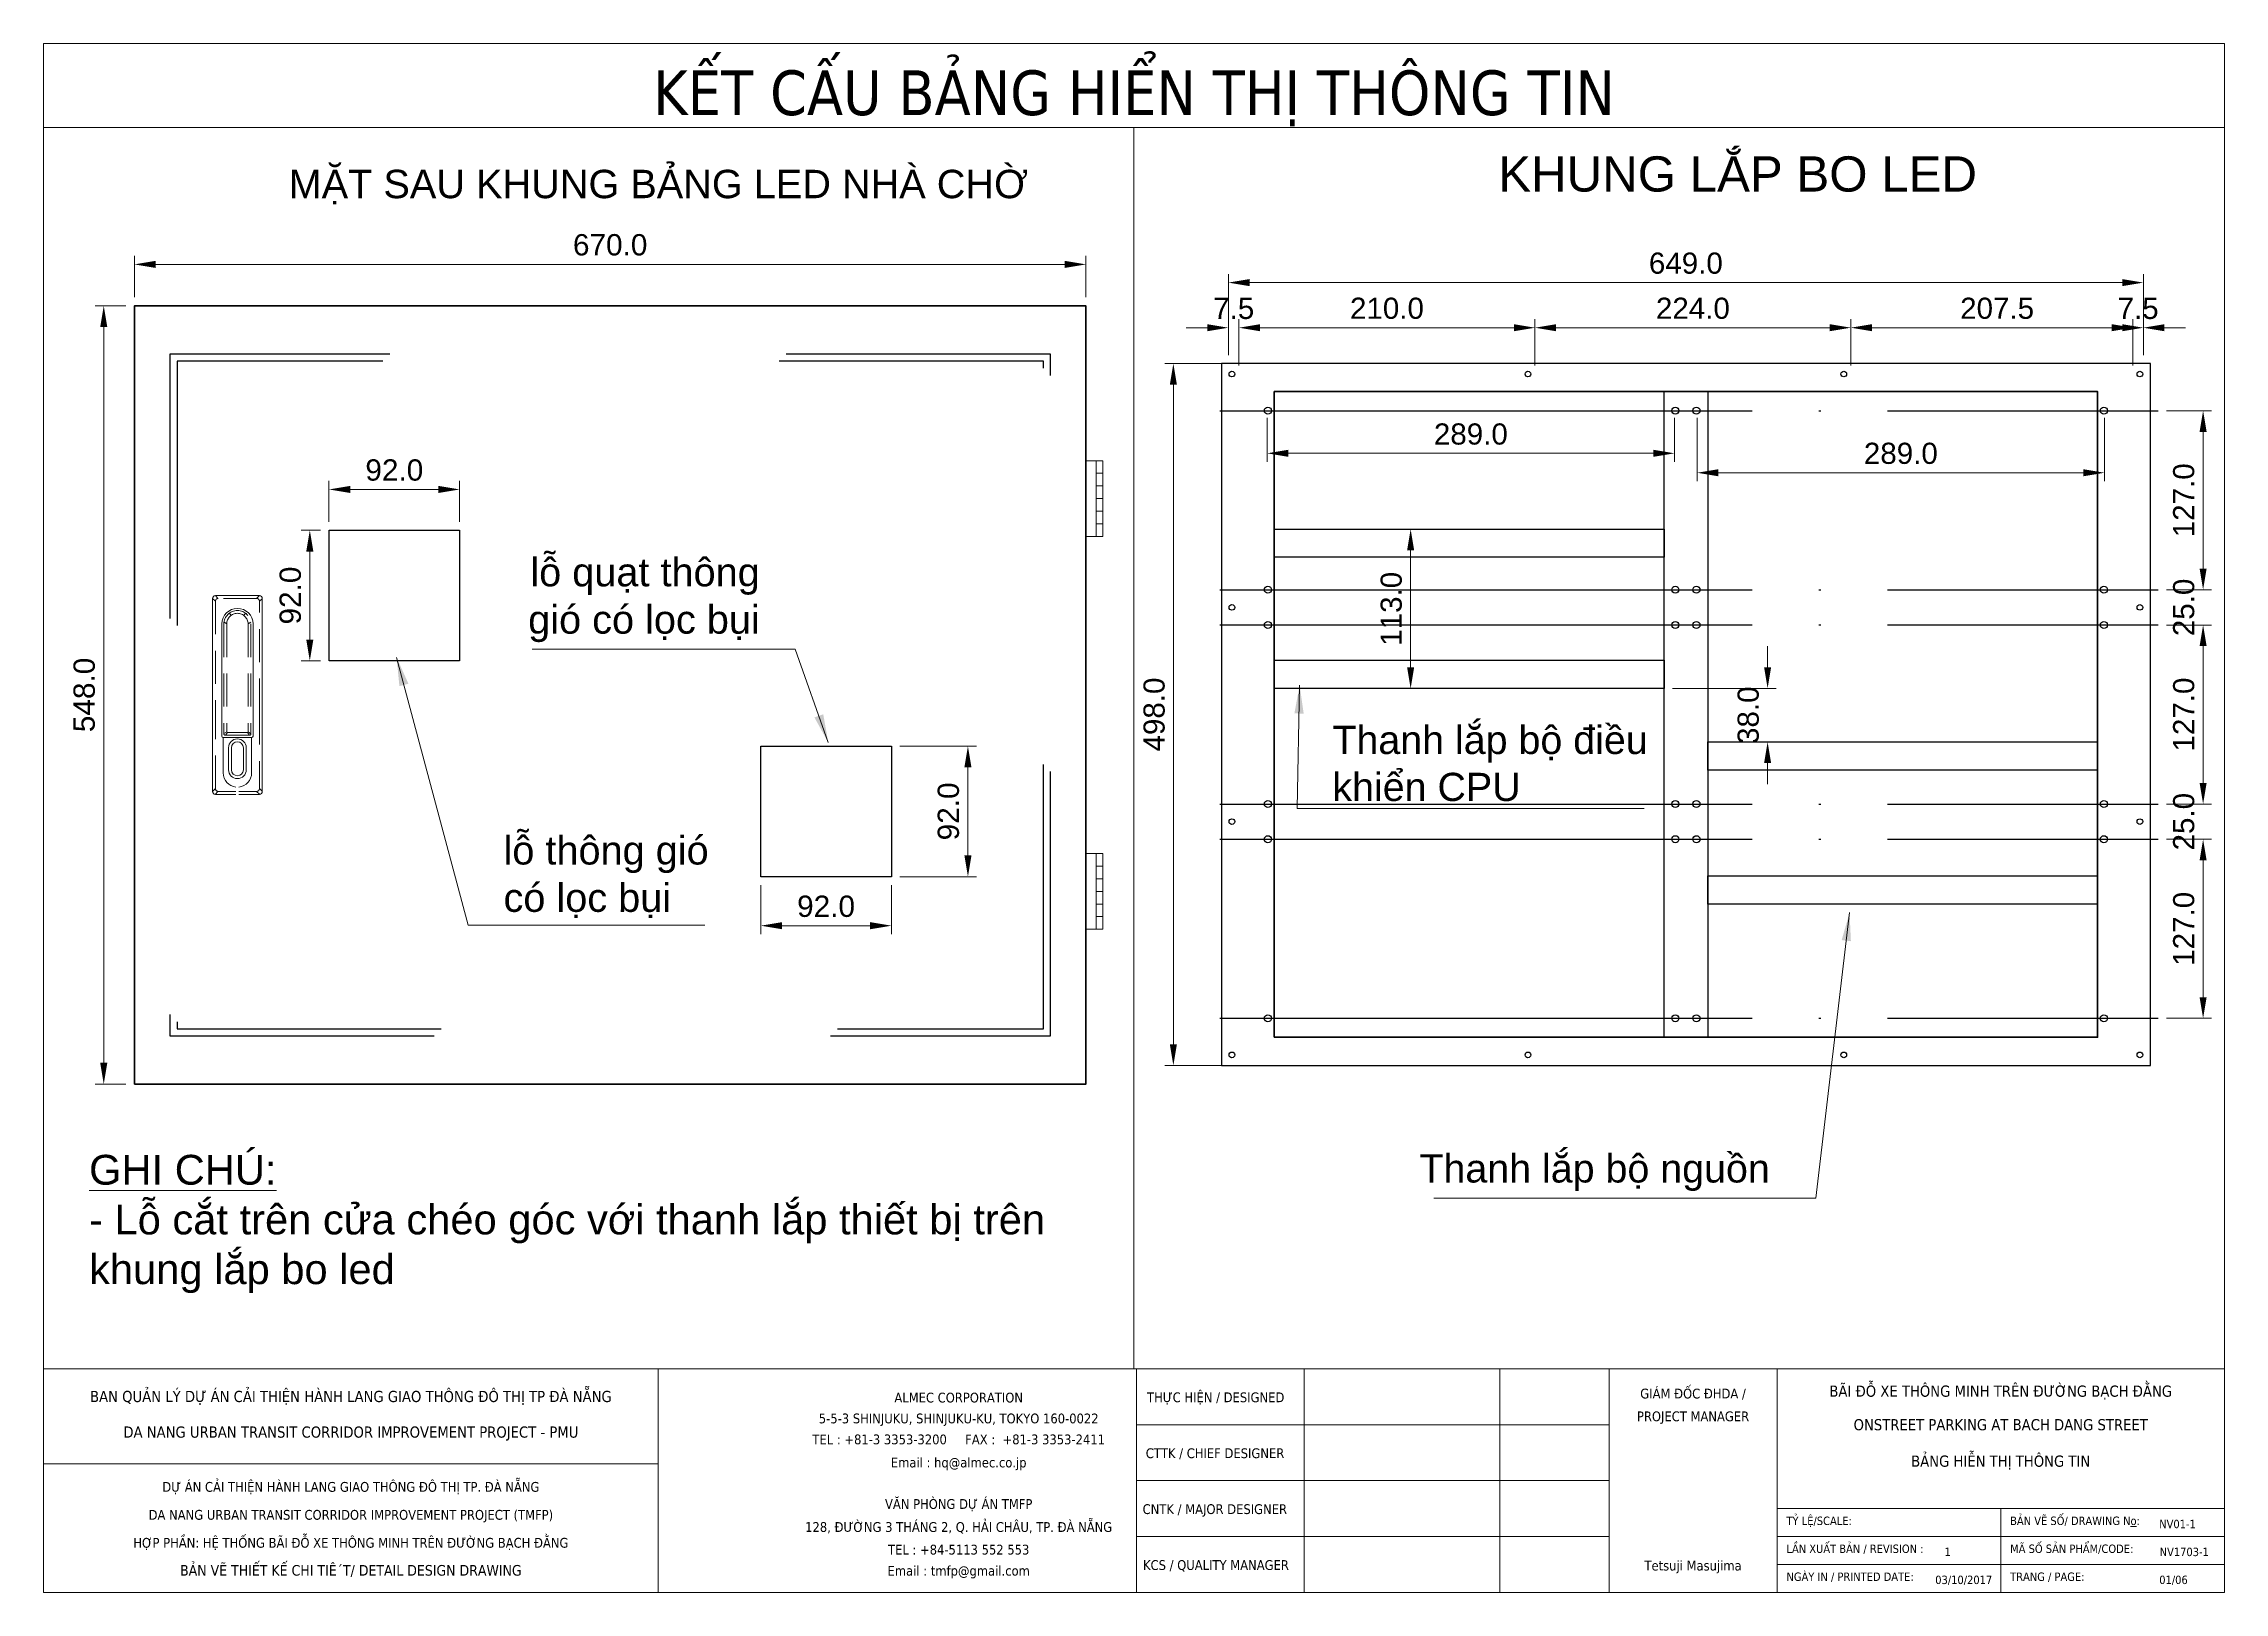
# Paper-space layout 'Cac chi tiet 1' of a CAD drawing. Header units: inches, sheet in millimetres. Extents: x 509 to 899, y 50 to 327.
# The model-space entities are those that its viewports show. They can reach past a viewport. Long polylines and large blocks are cut down to what shows.
import ezdxf
from ezdxf.enums import TextEntityAlignment as Align

# ---------------------------------------------------------------- set-up
doc = ezdxf.new("R2010")
doc.units = ezdxf.units.IN
doc.header["$MEASUREMENT"] = 0
doc.header["$PDMODE"] = 35
doc.header["$PDSIZE"] = -3
for name, pattern in [('ACAD_ISO03W100', [30, 12, -18]), ('ACAD_ISO04W100', [30, 24, -3, 0, -3]), ('DASHED', [0.75, 0.5, -0.25]), ('HIDDEN', [0.375, 0.25, -0.125])]:
    doc.linetypes.add(name, pattern=pattern)
for name, color, linetype in [('0 @ 1', 7, 'Continuous'), ('07', 7, 'Continuous'), ('C-Pro-Netdut', 5, 'HIDDEN'), ('cutout', 2, 'Continuous'), ('FRAME', 7, 'Continuous'), ('SON', 6, 'Continuous')]:
    doc.layers.add(name, color=color, linetype=linetype)
for name, color, linetype, lineweight in [('04', 5, 'Continuous', 5), ('khung ten', 7, 'Continuous', 15), ('khung ten @ 1', 7, 'Continuous', 15), ('Nep V', 1, 'Continuous', 35), ('tbi', 7, 'Continuous', 20)]:
    doc.layers.add(name, color=color, linetype=linetype, lineweight=lineweight)
doc.styles.add('Annotative', font='tahoma.ttf')
doc.styles.add('ARIAL', font='arial.ttf', dxfattribs={"height": 10})
doc.styles.add('Arial1', font='arial.ttf', dxfattribs={"height": 6})
doc.styles.add('Arial2', font='arial.ttf', dxfattribs={"height": 20})
doc.styles.add('Arial3', font='arial.ttf', dxfattribs={"height": 15})
doc.dimstyles.new('bom', dxfattribs={"dimtxt": 10, "dimasz": 8, "dimexe": 5, "dimexo": 5, "dimgap": 5, "dimtad": 1, "dimdec": 1, "dimzin": 0, "dimdsep": 46, "dimtxsty": 'ARIAL', "dimcen": 0.09, "dimclrd": 8, "dimclre": 9, "dimclrt": 5, "dimadec": 0, "dimazin": 0, "dimtfac": 1, "dimtdec": 1, "dimtix": 1, "dimtofl": 0, "dimtmove": 0, "dimatfit": 3, "dimfxl": 1, "dimtolj": 1, "dimtzin": 0, "dimlwd": 0, "dimlwe": 0, "dimarcsym": 0})
doc.dimstyles.new('Copy(5) of bom TL3-1', dxfattribs={"dimtxt": 15, "dimasz": 15, "dimexe": 6, "dimexo": 6, "dimgap": 6, "dimtad": 1, "dimdec": 1, "dimlfac": 0.333333, "dimzin": 0, "dimdsep": 46, "dimtxsty": 'Arial3', "dimcen": 0.09, "dimclrd": 8, "dimclre": 9, "dimclrt": 5, "dimadec": 0, "dimazin": 0, "dimtfac": 1, "dimtdec": 1, "dimtix": 1, "dimtofl": 0, "dimtmove": 0, "dimatfit": 3, "dimfxl": 1, "dimtolj": 1, "dimtzin": 0, "dimlwd": 0, "dimlwe": 0, "dimarcsym": 0})

psp = doc.layouts.new('Cac chi tiet 1')

msp = doc.modelspace()

# ---------------------------------------------------------------- texts
at = {"layer": 'Nep V', "linetype": 'Continuous', "attachment_point": 1, "style": 'Arial1'}
for s, insert, char_height, width in [('KHUNG LẮP BO LED', (53366.71, 789758.66), 25, 368.9359), ('MẶT SAU KHUNG BẢNG LED NHÀ CHỜ', (54074.68, 788742.51), 20, 601.8466)]:
    msp.add_mtext(s, dxfattribs=dict(at, insert=insert, char_height=char_height, width=width))
at = {"layer": 'tbi', "color": 5, "linetype": 'Continuous'}
for s, insert, char_height, attachment_point, style in [('Thanh lắp bộ điều\\Pkhiển CPU', (53249.08, 789301.07, 2), 20, 7, 'ARIAL'), ('Thanh lắp bộ nguồn', (53559.35, 789024.7, 2), 20, 9, 'ARIAL'), ('lỗ quạt thông \\Pgió có lọc bụi', (54406.43, 788409.82, 2), 20, 9, 'ARIAL'), ('lỗ thông gió\\Pcó lọc bụi', (54225.99, 788215.53, 2), 20, 7, 'ARIAL'), ('{\\LGHI CHÚ:} \\P- Lỗ cắt trên cửa chéo góc với thanh lắp thiết bị trên \\Pkhung lắp bo led', (53934.16, 787951.48), 21, 7, 'Arial2')]:
    msp.add_mtext(s, dxfattribs=dict(at, insert=insert, char_height=char_height, attachment_point=attachment_point, style=style))

# ---------------------------------------------------------------- blocks, each defined once
blk = doc.blocks.new('KHUNG A3')
blk.add_lwpolyline([(0, 0), (0, 277), (390, 277), (390, 0)], close=True)
at = {"layer": 'khung ten'}
for p, q in [((0, 40), (390, 40)), ((109.9, 40), (109.9, 0)), ((195.44, 40), (195.44, 0)), ((225.44, 40), (225.44, 0)), ((260.45, 40), (260.45, 0)), ((279.96, 40), (279.96, 0)), ((310, 40), (310, 0)), ((195.44, 30), (279.96, 30)), ((109.9, 23), (0, 23)), ((195.44, 20), (279.96, 20)), ((310, 15), (390, 15)), ((350, 15), (350, 0)), ((195.44, 10), (279.96, 10)), ((310, 10), (390, 10)), ((310, 5), (390, 5))]:
    blk.add_line(p, q, dxfattribs=at)
at = {"style": 'Annotative'}
for tag, height, p in [('TRUONGDOAN_ENG', 1.75, (294.98, 30.61)), ('QL_DU_AN', 2, (54.95, 27.67)), ('TEL_FAX', 1.75, (163.64, 26.48)), ('VAN_PHONGDA', 1.75, (163.64, 14.94))]:
    blk.add_attdef(tag, text='', height=height, dxfattribs=at).set_placement(p, align=Align.CENTER)
at = {"layer": 'khung ten', "attachment_point": 1, "style": 'Annotative'}
for s, insert, char_height, width in [('\\pi1.8962;THỰC HIỆN / DESIGNED', (195.44, 35.77), 1.75, 30), ('\\pi1.6681;CTTK / CHIEF DESIGNER', (195.44, 25.77), 1.75, 30), ('\\pi1.1064;CNTK / MAJOR DESIGNER ', (195.44, 15.77), 1.75, 30), ('{\\H0.75x;   TỶ LỆ/SCALE:  }', (310, 13.56), 2, 40), ('{\\H0.75x;   BẢN VẼ SỐ/ DRAWING N\\Lo\\l: }', (350, 13.56), 2, 40), ('{\\H0.75x;   LẦN XUẤT BẢN / REVISION : } ', (310, 8.56), 2, 40), ('{\\H0.75x;   MÃ SỐ SẢN PHẨM/CODE:} ', (350, 8.56), 2, 40), ('\\pi1.1745;KCS / QUALITY MANAGER ', (195.44, 5.77), 1.75, 30), ('{\\H0.75x;   NGÀY IN / PRINTED DATE:   }  ', (310, 3.56), 2, 40), ('{\\H0.75x;   TRANG / PAGE:   }  ', (350, 3.56), 2, 40)]:
    blk.add_mtext(s, dxfattribs=dict(at, insert=insert, char_height=char_height, width=width))
at = {"layer": 'khung ten', "style": 'Annotative'}
for tag, height, p in [('TIEUDE_VIET', 8, (195, 264.21)), ('TIEUDE_ENG', 8, (195, 250.46)), ('CHU_DAU_TU', 2, (54.95, 34.04)), ('CONGTY', 1.75, (163.64, 33.97)), ('TRUONG_DOAN', 1.75, (294.98, 34.68)), ('TEN_CTRINH', 2, (350, 35)), ('DIACHI1', 1.75, (163.64, 30.24)), ('NAME_CTR', 2, (350, 29)), ('EMAIL', 1.75, (163.64, 22.35)), ('TEN_BV', 2, (350, 22.47)), ('DU_AN', 1.75, (54.95, 18)), ('NAME_DWG', 2, (350, 17.56)), ('HOP_PHAN', 1.75, (54.95, 13)), ('DIA_CHIVP', 1.75, (163.64, 10.82)), ('PHAN', 1.75, (54.95, 8)), ('TELVP', 1.75, (163.64, 6.77)), ('BUOC', 1.9, (54.95, 3)), ('EMAILVP', 1.75, (163.64, 3)), ('TEN_TR_DOAN', 1.75, (294.98, 3.91))]:
    blk.add_attdef(tag, text='', height=height, dxfattribs=at).set_placement(p, align=Align.CENTER)
for tag, p, height in [('TH', (227.07, 33.41), 1.75), ('CTTK', (227.07, 23.95), 1.75), ('CNTK', (227.07, 13.94), 1.75), ('SCALE', (325.87, 11.5), 1.5), ('BV_SO', (378.34, 11.49), 1.5), ('LAN', (339.94, 6.5), 1.5), ('CODE', (378.42, 6.49), 1.5), ('KCS', (227.07, 3.94), 1.75), ('DATE', (338.29, 1.49), 1.5), ('PAGE', (378.35, 1.49), 1.5)]:
    blk.add_attdef(tag, p, '', height=height, dxfattribs=at)
blk = doc.blocks.new('*U581')
at = {"layer": 'khung ten'}
ref = blk.add_blockref('KHUNG A3', (509.27, 50.39), dxfattribs=at)
ref.add_attrib('TRUONGDOAN_ENG', 'PROJECT MANAGER', dxfattribs={"layer": '0 @ 1', "height": 1.75, "style": 'Annotative'}).set_placement((804.25, 81.01), align=Align.CENTER)
ref.add_attrib('VAN_PHONGDA', 'VĂN PHÒNG DỰ ÁN TMFP', dxfattribs={"layer": '0 @ 1', "height": 1.75, "style": 'Annotative'}).set_placement((672.92, 65.33), align=Align.CENTER)
ref.add_attrib('TEL_FAX', 'TEL : +81-3 3353-3200     FAX :  +81-3 3353-2411', dxfattribs={"layer": '0 @ 1', "height": 1.75, "style": 'Annotative'}).set_placement((672.92, 76.88), align=Align.CENTER)
ref.add_attrib('CHU_DAU_TU', 'BAN QUẢN LÝ DỰ ÁN CẢI THIỆN HÀNH LANG GIAO THÔNG ĐÔ THỊ TP ĐÀ NẴNG', dxfattribs={"height": 2, "style": 'Annotative'}).set_placement((564.22, 84.44), align=Align.CENTER)
ref.add_attrib('DU_AN', 'DỰ ÁN CẢI THIỆN HÀNH LANG GIAO THÔNG ĐÔ THỊ TP. ĐÀ NẴNG', dxfattribs={"height": 1.75, "style": 'Annotative'}).set_placement((564.22, 68.39), align=Align.CENTER)
ref.add_attrib('HOP_PHAN', 'DA NANG URBAN TRANSIT CORRIDOR IMPROVEMENT PROJECT (TMFP)', dxfattribs={"height": 1.75, "style": 'Annotative'}).set_placement((564.22, 63.39), align=Align.CENTER)
ref.add_attrib('PHAN', 'HỢP PHẦN: HỆ THỐNG BÃI ĐỖ XE THÔNG MINH TRÊN ĐƯỜNG BẠCH ĐẰNG', dxfattribs={"height": 1.75, "style": 'Annotative'}).set_placement((564.22, 58.39), align=Align.CENTER)
ref.add_attrib('BUOC', 'BẢN VẼ THIẾT KẾ CHI TIÊ´T/ DETAIL DESIGN DRAWING', dxfattribs={"height": 1.9, "style": 'Annotative'}).set_placement((564.22, 53.39), align=Align.CENTER)
ref.add_attrib('CONGTY', 'ALMEC CORPORATION', dxfattribs={"height": 1.75, "style": 'Annotative'}).set_placement((672.92, 84.36), align=Align.CENTER)
ref.add_attrib('DIACHI1', '5-5-3 SHINJUKU, SHINJUKU-KU, TOKYO 160-0022', dxfattribs={"height": 1.75, "style": 'Annotative'}).set_placement((672.92, 80.63), align=Align.CENTER)
ref.add_attrib('EMAIL', 'Email : hq@almec.co.jp', dxfattribs={"height": 1.75, "style": 'Annotative'}).set_placement((672.92, 72.75), align=Align.CENTER)
ref.add_attrib('EMAILVP', 'Email : tmfp@gmail.com', dxfattribs={"height": 1.75, "style": 'Annotative'}).set_placement((672.92, 53.39), align=Align.CENTER)
ref.add_attrib('TRUONG_DOAN', 'GIÁM ĐỐC ĐHDA /', dxfattribs={"height": 1.75, "style": 'Annotative'}).set_placement((804.25, 85.08), align=Align.CENTER)
ref.add_attrib('TEN_TR_DOAN', 'Tetsuji Masujima', dxfattribs={"height": 1.75, "style": 'Annotative'}).set_placement((804.25, 54.31), align=Align.CENTER)
ref.add_attrib('TEN_BV', 'BẢNG HIỄN THỊ THÔNG TIN', dxfattribs={"height": 2, "style": 'Annotative'}).set_placement((859.27, 72.87), align=Align.CENTER)
ref.add_attrib('TEN_CTRINH', 'BÃI ĐỖ XE THÔNG MINH TRÊN ĐƯỜNG BẠCH ĐẰNG', dxfattribs={"height": 2, "style": 'Annotative'}).set_placement((859.27, 85.39), align=Align.CENTER)
ref.add_attrib('NAME_CTR', 'ONSTREET PARKING AT BACH DANG STREET', dxfattribs={"height": 2, "style": 'Annotative'}).set_placement((859.27, 79.39), align=Align.CENTER)
ref.add_attrib('LAN', '1', (849.21, 56.89), dxfattribs={"height": 1.5, "style": 'Annotative'})
ref.add_attrib('DATE', '03/10/2017', (847.56, 51.89), dxfattribs={"height": 1.5, "style": 'Annotative'})
ref.add_attrib('BV_SO', 'NV01-1', (887.62, 61.88), dxfattribs={"height": 1.5, "style": 'Annotative'})
ref.add_attrib('CODE', 'NV1703-1', (887.7, 56.89), dxfattribs={"height": 1.5, "style": 'Annotative'})
ref.add_attrib('PAGE', '01/06', (887.62, 51.89), dxfattribs={"height": 1.5, "style": 'Annotative'})
ref.add_attrib('QL_DU_AN', 'DA NANG URBAN TRANSIT CORRIDOR IMPROVEMENT PROJECT - PMU', dxfattribs={"layer": '0', "height": 2, "style": 'Annotative'}).set_placement((564.22, 78.07), align=Align.CENTER)
ref.add_attrib('DIA_CHIVP', '128, ĐƯỜNG 3 THÁNG 2, Q. HẢI CHÂU, TP. ĐÀ NẴNG', dxfattribs={"layer": 'khung ten @ 1', "height": 1.75, "style": 'Annotative'}).set_placement((672.92, 61.21), align=Align.CENTER)
ref.add_attrib('TELVP', 'TEL : +84-5113 552 553', dxfattribs={"layer": 'khung ten @ 1', "height": 1.75, "style": 'Annotative'}).set_placement((672.92, 57.17), align=Align.CENTER)
ref.add_attrib('TIEUDE_VIET', 'KẾT CẤU BẢNG HIỂN THỊ THÔNG TIN', dxfattribs={"layer": 'khung ten @ 1', "height": 8, "style": 'Annotative'}).set_placement((704.27, 314.61), align=Align.CENTER)
blk = doc.blocks.new('*D387')
at = {"layer": 'Defpoints', "color": 0, "linetype": 'Continuous'}
for p in [(53824.3, 789669.1), (53175.3, 789611.7), (53824.3, 789611.7)]:
    blk.add_point(p, dxfattribs=at)
at = {"layer": 'Nep V', "color": 9, "linetype": 'Continuous', "lineweight": 0}
for p, q in [((53175.3, 789617.7), (53175.3, 789675.1)), ((53824.3, 789617.7), (53824.3, 789675.1))]:
    blk.add_line(p, q, dxfattribs=at)
at = {"layer": 'Nep V', "color": 8, "linetype": 'Continuous', "lineweight": 0}
blk.add_line((53190.3, 789669.1), (53809.3, 789669.1), dxfattribs=at)
at = {"layer": 'Nep V', "color": 8, "linetype": 'Continuous'}
for points in [[(53190.3, 789671.6), (53190.3, 789666.6), (53175.3, 789669.1)], [(53809.3, 789671.6), (53809.3, 789666.6), (53824.3, 789669.1)]]:
    blk.add_solid(points, dxfattribs=at)
at = {"layer": 'Nep V', "color": 5, "linetype": 'Continuous', "insert": (53499.8, 789682.8), "char_height": 15, "attachment_point": 5, "style": 'Arial3'}
blk.add_mtext('\\A1;649.0', dxfattribs=at)
blk = doc.blocks.new('*D388')
at = {"layer": 'Defpoints', "color": 0, "linetype": 'Continuous'}
for p in [(53187.8, 789611.7), (53136.3, 789113.7), (53187.8, 789113.7)]:
    blk.add_point(p, dxfattribs=at)
at = {"layer": 'Nep V', "color": 9, "linetype": 'Continuous', "lineweight": 0}
for p, q in [((53181.8, 789611.7), (53130.3, 789611.7)), ((53181.8, 789113.7), (53130.3, 789113.7))]:
    blk.add_line(p, q, dxfattribs=at)
at = {"layer": 'Nep V', "color": 8, "linetype": 'Continuous', "lineweight": 0}
blk.add_line((53136.3, 789596.7), (53136.3, 789128.7), dxfattribs=at)
at = {"layer": 'Nep V', "color": 8, "linetype": 'Continuous'}
for points in [[(53133.8, 789596.7), (53138.8, 789596.7), (53136.3, 789611.7)], [(53133.8, 789128.7), (53138.8, 789128.7), (53136.3, 789113.7)]]:
    blk.add_solid(points, dxfattribs=at)
at = {"layer": 'Nep V', "color": 5, "linetype": 'Continuous', "insert": (53122.7, 789362.7), "char_height": 15, "attachment_point": 5, "rotation": 90, "style": 'Arial3'}
blk.add_mtext('\\A1;498.0', dxfattribs=at)
blk = doc.blocks.new('khung lap bo led')
at = {"layer": 'cutout', "color": 1, "linetype": 'Continuous'}
for points in [[(-17.5, 0), (641.5, 0), (641.5, 498), (-17.5, 498)], [(327.5, 20), (296.5, 20), (296.5, 478), (327.5, 478)], [(296.5, 380.5), (296.5, 360.5), (20, 360.5), (20, 380.5)], [(296.5, 287.5), (296.5, 267.5), (20, 267.5), (20, 287.5)], [(604, 229.5), (604, 209.5), (327.5, 209.5), (327.5, 229.5)], [(604, 134.5), (604, 114.5), (327.5, 114.5), (327.5, 134.5)]]:
    blk.add_lwpolyline(points, close=True, dxfattribs=at)
at = {"layer": 'cutout', "linetype": 'Continuous'}
for centre, radius in [((-10, 490.5), 2), ((200, 490.5), 2), ((424, 490.5), 2), ((634, 490.5), 2), ((15.5, 464.5), 2.5), ((304.5, 464.5), 2.5), ((319.5, 464.5), 2.5), ((608.5, 464.5), 2.5), ((15.5, 337.5), 2.5), ((304.5, 337.5), 2.5), ((319.5, 337.5), 2.5), ((608.5, 337.5), 2.5), ((-10, 325), 2), ((634, 325), 2), ((15.5, 312.5), 2.5), ((304.5, 312.5), 2.5), ((319.5, 312.5), 2.5), ((608.5, 312.5), 2.5), ((15.5, 185.5), 2.5), ((304.5, 185.5), 2.5), ((319.5, 185.5), 2.5), ((608.5, 185.5), 2.5), ((-10, 173), 2), ((634, 173), 2), ((15.5, 160.5), 2.5), ((304.5, 160.5), 2.5), ((319.5, 160.5), 2.5), ((608.5, 160.5), 2.5), ((15.5, 33.5), 2.5), ((304.5, 33.5), 2.5), ((319.5, 33.5), 2.5), ((608.5, 33.5), 2.5), ((-10, 7.5), 2), ((200, 7.5), 2), ((424, 7.5), 2), ((634, 7.5), 2)]:
    blk.add_circle(centre, radius, dxfattribs=at)
at = {"layer": 'Nep V', "linetype": 'Continuous'}
blk.add_lwpolyline([(20, 20), (604, 20), (604, 478), (20, 478)], close=True, dxfattribs=at)
blk = doc.blocks.new('v aabsab')
at = {"layer": '04', "color": 6, "linetype": 'DASHED', "lineweight": 5, "ltscale": 3}
for p, q in [((-10431.4, 39389.7), (-10433.4, 39391.5)), ((-10429.4, 39391.7), (-10431.4, 39393.7)), ((-10402.1, 39391.7), (-10400.4, 39393.7)), ((-10398.4, 39391.7), (-10400.4, 39389.7)), ((-10425.4, 39373.7), (-10425.4, 39296.3)), ((-10423.4, 39373.7), (-10425.3, 39375)), ((-10423.4, 39373.7), (-10423.4, 39297.8)), ((-10420.4, 39379.7), (-10421.5, 39381.4)), ((-10411.4, 39379.7), (-10410.3, 39381.4)), ((-10408.4, 39373.7), (-10406.5, 39375)), ((-10408.4, 39373.7), (-10408.4, 39297.8)), ((-10406.4, 39373.7), (-10406.4, 39296.3)), ((-10423.4, 39297.8), (-10425.4, 39296.3)), ((-10422.9, 39297.3), (-10424.4, 39295.3)), ((-10408.9, 39297.3), (-10422.9, 39297.3)), ((-10408.9, 39297.3), (-10407.4, 39295.3)), ((-10408.4, 39297.8), (-10406.4, 39296.5)), ((-10407.4, 39295.3), (-10424.4, 39295.3)), ((-10431.4, 39257.8), (-10433.4, 39256)), ((-10429.4, 39255.8), (-10431.4, 39253.8)), ((-10402.1, 39255.8), (-10400.4, 39253.8)), ((-10398.4, 39255.8), (-10400.4, 39257.8))]:
    blk.add_line(p, q, dxfattribs=at)
at = {"layer": '04', "color": 6, "lineweight": 5}
for p, q in [((-10426.9, 39373.7), (-10426.9, 39294.8)), ((-10404.9, 39373.7), (-10404.9, 39294.8)), ((-10405.9, 39293.8), (-10425.9, 39293.8)), ((-10425.9, 39268.8), (-10425.9, 39293.8)), ((-10405.9, 39268.8), (-10405.9, 39293.8))]:
    blk.add_line(p, q, dxfattribs=at)
at = {"layer": '04', "color": 6, "linetype": 'DASHED', "lineweight": 5, "ltscale": 3}
for points in [[(-10431.4, 39312), (-10431.4, 39389.7, -0.414214), (-10429.4, 39391.7), (-10402.4, 39391.7, -0.414214), (-10400.4, 39389.7), (-10400.4, 39312)], [(-10431.4, 39312), (-10431.4, 39257.8, 0.414214), (-10429.4, 39255.8), (-10416.9, 39255.8)], [(-10414.9, 39255.8), (-10402.4, 39255.8, 0.414214), (-10400.4, 39257.8), (-10400.4, 39312)]]:
    blk.add_lwpolyline(points, format="xyb", dxfattribs=at)
at = {"layer": '04', "color": 6, "lineweight": 5}
for centre, radius, start, end in [((-10415.9, 39373.7), 11, 0, 180), ((-10425.9, 39294.8), 1, 180, 270), ((-10405.9, 39294.8), 1, 270, 0), ((-10415.9, 39268.8), 10, 180, 264.2608), ((-10415.9, 39268.8), 10, 275.7392, 0)]:
    blk.add_arc(centre, radius, start, end, dxfattribs=at)
at = {"layer": '04', "color": 6, "linetype": 'DASHED', "lineweight": 5, "ltscale": 3}
for centre, radius, start, end in [((-10415.9, 39373.7), 9.5, 0, 180), ((-10415.9, 39373.7), 7.5, 0, 180), ((-10424.4, 39296.3), 1, 180, 270), ((-10422.9, 39297.8), 0.5, 180, 270), ((-10408.9, 39297.8), 0.5, 270, 0), ((-10407.4, 39296.3), 1, 270, 0)]:
    blk.add_arc(centre, radius, start, end, dxfattribs=at)
at = {"layer": '07', "color": 6, "linetype": 'Continuous', "lineweight": 5}
for p, q in [((-10422.1, 39271), (-10422.1, 39286.6)), ((-10420.1, 39271), (-10420.1, 39286.6)), ((-10411.7, 39271), (-10411.7, 39286.6)), ((-10409.7, 39271), (-10409.7, 39286.6))]:
    blk.add_line(p, q, dxfattribs=at)
blk.add_lwpolyline([(-10416.9, 39253.7), (-10431.4, 39253.7, -0.414214), (-10433.4, 39255.7), (-10433.4, 39391.7, -0.414214), (-10431.4, 39393.7), (-10400.4, 39393.7, -0.414214), (-10398.4, 39391.7), (-10398.4, 39255.7, -0.414214), (-10400.4, 39253.7), (-10414.9, 39253.7)], format="xyb", dxfattribs=at)
for centre, radius, start, end in [((-10415.9, 39286.6), 6.2, 0, 180), ((-10415.9, 39286.6), 4.2, 0, 180), ((-10415.9, 39271), 6.2, 180, 0), ((-10415.9, 39271), 4.2, 180, 0)]:
    blk.add_arc(centre, radius, start, end, dxfattribs=at)
blk = doc.blocks.new('*D411')
at = {"layer": 'Defpoints', "color": 0, "linetype": 'Continuous'}
for p in [(54499.1, 788336.7), (54499.1, 788244.7), (54553, 788244.7)]:
    blk.add_point(p, dxfattribs=at)
at = {"layer": 'Nep V', "color": 9, "linetype": 'Continuous', "lineweight": 0}
for p, q in [((54505.1, 788336.7), (54559, 788336.7)), ((54505.1, 788244.7), (54559, 788244.7))]:
    blk.add_line(p, q, dxfattribs=at)
at = {"layer": 'Nep V', "color": 8, "linetype": 'Continuous', "lineweight": 0}
blk.add_line((54553, 788321.7), (54553, 788259.7), dxfattribs=at)
at = {"layer": 'Nep V', "color": 8, "linetype": 'Continuous'}
for points in [[(54550.5, 788321.7), (54555.5, 788321.7), (54553, 788336.7)], [(54550.5, 788259.7), (54555.5, 788259.7), (54553, 788244.7)]]:
    blk.add_solid(points, dxfattribs=at)
at = {"layer": 'Nep V', "color": 5, "linetype": 'Continuous', "insert": (54539.3, 788290.7), "char_height": 15, "attachment_point": 5, "rotation": 90, "style": 'Arial3'}
blk.add_mtext('\\A1;92.0', dxfattribs=at)
blk = doc.blocks.new('*D412')
at = {"layer": 'Defpoints', "color": 0, "linetype": 'Continuous'}
for p in [(54407.1, 788244.7), (54499.1, 788244.7), (54499.1, 788210.2)]:
    blk.add_point(p, dxfattribs=at)
at = {"layer": 'Nep V', "color": 9, "linetype": 'Continuous', "lineweight": 0}
for p, q in [((54407.1, 788238.7), (54407.1, 788204.2)), ((54499.1, 788238.7), (54499.1, 788204.2))]:
    blk.add_line(p, q, dxfattribs=at)
at = {"layer": 'Nep V', "color": 8, "linetype": 'Continuous', "lineweight": 0}
blk.add_line((54422.1, 788210.2), (54484.1, 788210.2), dxfattribs=at)
at = {"layer": 'Nep V', "color": 8, "linetype": 'Continuous'}
for points in [[(54422.1, 788212.7), (54422.1, 788207.7), (54407.1, 788210.2)], [(54484.1, 788212.7), (54484.1, 788207.7), (54499.1, 788210.2)]]:
    blk.add_solid(points, dxfattribs=at)
at = {"layer": 'Nep V', "color": 5, "linetype": 'Continuous', "insert": (54453.1, 788223.8), "char_height": 15, "attachment_point": 5, "style": 'Arial3'}
blk.add_mtext('\\A1;92.0', dxfattribs=at)
blk = doc.blocks.new('*D413')
at = {"layer": 'Defpoints', "color": 0, "linetype": 'Continuous'}
for p in [(54195.1, 788517.4), (54103.1, 788488.7), (54195.1, 788488.7)]:
    blk.add_point(p, dxfattribs=at)
at = {"layer": 'Nep V', "color": 9, "linetype": 'Continuous', "lineweight": 0}
for p, q in [((54103.1, 788494.7), (54103.1, 788523.4)), ((54195.1, 788494.7), (54195.1, 788523.4))]:
    blk.add_line(p, q, dxfattribs=at)
at = {"layer": 'Nep V', "color": 8, "linetype": 'Continuous', "lineweight": 0}
blk.add_line((54118.1, 788517.4), (54180.1, 788517.4), dxfattribs=at)
at = {"layer": 'Nep V', "color": 8, "linetype": 'Continuous'}
for points in [[(54118.1, 788519.9), (54118.1, 788514.9), (54103.1, 788517.4)], [(54180.1, 788519.9), (54180.1, 788514.9), (54195.1, 788517.4)]]:
    blk.add_solid(points, dxfattribs=at)
at = {"layer": 'Nep V', "color": 5, "linetype": 'Continuous', "insert": (54149.1, 788531), "char_height": 15, "attachment_point": 5, "style": 'Arial3'}
blk.add_mtext('\\A1;92.0', dxfattribs=at)
blk = doc.blocks.new('*D414')
at = {"layer": 'Defpoints', "color": 0, "linetype": 'Continuous'}
for p in [(54103.1, 788488.7), (54089.6, 788396.7), (54103.1, 788396.7)]:
    blk.add_point(p, dxfattribs=at)
at = {"layer": 'Nep V', "color": 9, "linetype": 'Continuous', "lineweight": 0}
for p, q in [((54097.1, 788488.7), (54083.6, 788488.7)), ((54097.1, 788396.7), (54083.6, 788396.7))]:
    blk.add_line(p, q, dxfattribs=at)
at = {"layer": 'Nep V', "color": 8, "linetype": 'Continuous', "lineweight": 0}
blk.add_line((54089.6, 788473.7), (54089.6, 788411.7), dxfattribs=at)
at = {"layer": 'Nep V', "color": 8, "linetype": 'Continuous'}
for points in [[(54087.1, 788473.7), (54092.1, 788473.7), (54089.6, 788488.7)], [(54087.1, 788411.7), (54092.1, 788411.7), (54089.6, 788396.7)]]:
    blk.add_solid(points, dxfattribs=at)
at = {"layer": 'Nep V', "color": 5, "linetype": 'Continuous', "insert": (54075.9, 788442.7), "char_height": 15, "attachment_point": 5, "rotation": 90, "style": 'Arial3'}
blk.add_mtext('\\A1;92.0', dxfattribs=at)
blk = doc.blocks.new('*D415')
at = {"layer": 'Defpoints', "color": 0, "linetype": 'Continuous'}
for p in [(54636.1, 788675.9), (53966.1, 788646.7), (54636.1, 788646.7)]:
    blk.add_point(p, dxfattribs=at)
at = {"layer": 'Nep V', "color": 9, "linetype": 'Continuous', "lineweight": 0}
for p, q in [((53966.1, 788652.7), (53966.1, 788681.9)), ((54636.1, 788652.7), (54636.1, 788681.9))]:
    blk.add_line(p, q, dxfattribs=at)
at = {"layer": 'Nep V', "color": 8, "linetype": 'Continuous', "lineweight": 0}
blk.add_line((53981.1, 788675.9), (54621.1, 788675.9), dxfattribs=at)
at = {"layer": 'Nep V', "color": 8, "linetype": 'Continuous'}
for points in [[(53981.1, 788678.4), (53981.1, 788673.4), (53966.1, 788675.9)], [(54621.1, 788678.4), (54621.1, 788673.4), (54636.1, 788675.9)]]:
    blk.add_solid(points, dxfattribs=at)
at = {"layer": 'Nep V', "color": 5, "linetype": 'Continuous', "insert": (54301.1, 788689.6), "char_height": 15, "attachment_point": 5, "style": 'Arial3'}
blk.add_mtext('\\A1;670.0', dxfattribs=at)
blk = doc.blocks.new('*D416')
at = {"layer": 'Defpoints', "color": 0, "linetype": 'Continuous'}
for p in [(53966.1, 788646.7), (53944.5, 788098.7), (53966.1, 788098.7)]:
    blk.add_point(p, dxfattribs=at)
at = {"layer": 'Nep V', "color": 9, "linetype": 'Continuous', "lineweight": 0}
for p, q in [((53960.1, 788646.7), (53938.5, 788646.7)), ((53960.1, 788098.7), (53938.5, 788098.7))]:
    blk.add_line(p, q, dxfattribs=at)
at = {"layer": 'Nep V', "color": 8, "linetype": 'Continuous', "lineweight": 0}
blk.add_line((53944.5, 788631.7), (53944.5, 788113.7), dxfattribs=at)
at = {"layer": 'Nep V', "color": 8, "linetype": 'Continuous'}
for points in [[(53942, 788631.7), (53947, 788631.7), (53944.5, 788646.7)], [(53942, 788113.7), (53947, 788113.7), (53944.5, 788098.7)]]:
    blk.add_solid(points, dxfattribs=at)
at = {"layer": 'Nep V', "color": 5, "linetype": 'Continuous', "insert": (53930.8, 788372.7), "char_height": 15, "attachment_point": 5, "rotation": 90, "style": 'Arial3'}
blk.add_mtext('\\A1;548.0', dxfattribs=at)
blk = doc.blocks.new('*D417')
at = {"layer": 'Defpoints', "color": 0, "linetype": 'Continuous'}
for p in [(53182.8, 789637.1), (53175.3, 789611.7), (53182.8, 789604.2)]:
    blk.add_point(p, dxfattribs=at)
at = {"layer": 'Nep V', "color": 8, "linetype": 'Continuous', "lineweight": 0}
for p, q in [((53160.3, 789637.1), (53145.3, 789637.1)), ((53197.8, 789637.1), (53212.8, 789637.1))]:
    blk.add_line(p, q, dxfattribs=at)
at = {"layer": 'Nep V', "color": 9, "linetype": 'Continuous', "lineweight": 0}
for p, q in [((53175.3, 789617.7), (53175.3, 789643.1)), ((53182.8, 789610.2), (53182.8, 789643.1))]:
    blk.add_line(p, q, dxfattribs=at)
at = {"layer": 'Nep V', "color": 8, "linetype": 'Continuous'}
for points in [[(53160.3, 789639.6), (53160.3, 789634.6), (53175.3, 789637.1)], [(53197.8, 789639.6), (53197.8, 789634.6), (53182.8, 789637.1)]]:
    blk.add_solid(points, dxfattribs=at)
at = {"layer": 'Nep V', "color": 5, "linetype": 'Continuous', "insert": (53179.1, 789650.7), "char_height": 15, "attachment_point": 5, "style": 'Arial3'}
blk.add_mtext('\\A1;7.5', dxfattribs=at)
blk = doc.blocks.new('*D418')
at = {"layer": 'Defpoints', "color": 0, "linetype": 'Continuous'}
for p in [(53392.8, 789637.1), (53182.8, 789604.2), (53392.8, 789604.2)]:
    blk.add_point(p, dxfattribs=at)
at = {"layer": 'Nep V', "color": 9, "linetype": 'Continuous', "lineweight": 0}
for p, q in [((53182.8, 789610.2), (53182.8, 789643.1)), ((53392.8, 789610.2), (53392.8, 789643.1))]:
    blk.add_line(p, q, dxfattribs=at)
at = {"layer": 'Nep V', "color": 8, "linetype": 'Continuous', "lineweight": 0}
blk.add_line((53197.8, 789637.1), (53377.8, 789637.1), dxfattribs=at)
at = {"layer": 'Nep V', "color": 8, "linetype": 'Continuous'}
for points in [[(53197.8, 789639.6), (53197.8, 789634.6), (53182.8, 789637.1)], [(53377.8, 789639.6), (53377.8, 789634.6), (53392.8, 789637.1)]]:
    blk.add_solid(points, dxfattribs=at)
at = {"layer": 'Nep V', "color": 5, "linetype": 'Continuous', "insert": (53287.8, 789650.8), "char_height": 15, "attachment_point": 5, "style": 'Arial3'}
blk.add_mtext('\\A1;210.0', dxfattribs=at)
blk = doc.blocks.new('*D419')
at = {"layer": 'Defpoints', "color": 0, "linetype": 'Continuous'}
for p in [(53616.8, 789637.1), (53392.8, 789604.2), (53616.8, 789604.2)]:
    blk.add_point(p, dxfattribs=at)
at = {"layer": 'Nep V', "color": 9, "linetype": 'Continuous', "lineweight": 0}
for p, q in [((53392.8, 789610.2), (53392.8, 789643.1)), ((53616.8, 789610.2), (53616.8, 789643.1))]:
    blk.add_line(p, q, dxfattribs=at)
at = {"layer": 'Nep V', "color": 8, "linetype": 'Continuous', "lineweight": 0}
blk.add_line((53407.8, 789637.1), (53601.8, 789637.1), dxfattribs=at)
at = {"layer": 'Nep V', "color": 8, "linetype": 'Continuous'}
for points in [[(53407.8, 789639.6), (53407.8, 789634.6), (53392.8, 789637.1)], [(53601.8, 789639.6), (53601.8, 789634.6), (53616.8, 789637.1)]]:
    blk.add_solid(points, dxfattribs=at)
at = {"layer": 'Nep V', "color": 5, "linetype": 'Continuous', "insert": (53504.8, 789650.8), "char_height": 15, "attachment_point": 5, "style": 'Arial3'}
blk.add_mtext('\\A1;224.0', dxfattribs=at)
blk = doc.blocks.new('*D420')
at = {"layer": 'Defpoints', "color": 0, "linetype": 'Continuous'}
for p in [(53824.3, 789637.1), (53824.3, 789611.7), (53616.8, 789604.2)]:
    blk.add_point(p, dxfattribs=at)
at = {"layer": 'Nep V', "color": 9, "linetype": 'Continuous', "lineweight": 0}
for p, q in [((53616.8, 789610.2), (53616.8, 789643.1)), ((53824.3, 789617.7), (53824.3, 789643.1))]:
    blk.add_line(p, q, dxfattribs=at)
at = {"layer": 'Nep V', "color": 8, "linetype": 'Continuous', "lineweight": 0}
blk.add_line((53631.8, 789637.1), (53809.3, 789637.1), dxfattribs=at)
at = {"layer": 'Nep V', "color": 8, "linetype": 'Continuous'}
for points in [[(53631.8, 789639.6), (53631.8, 789634.6), (53616.8, 789637.1)], [(53809.3, 789639.6), (53809.3, 789634.6), (53824.3, 789637.1)]]:
    blk.add_solid(points, dxfattribs=at)
at = {"layer": 'Nep V', "color": 5, "linetype": 'Continuous', "insert": (53720.6, 789650.8), "char_height": 15, "attachment_point": 5, "style": 'Arial3'}
blk.add_mtext('\\A1;207.5', dxfattribs=at)
blk = doc.blocks.new('*D421')
at = {"layer": 'Defpoints', "color": 0, "linetype": 'Continuous'}
for p in [(53824.3, 789637.1), (53824.3, 789611.7), (53816.8, 789604.2)]:
    blk.add_point(p, dxfattribs=at)
at = {"layer": 'Nep V', "color": 8, "linetype": 'Continuous', "lineweight": 0}
for p, q in [((53801.8, 789637.1), (53786.8, 789637.1)), ((53839.3, 789637.1), (53854.3, 789637.1))]:
    blk.add_line(p, q, dxfattribs=at)
at = {"layer": 'Nep V', "color": 9, "linetype": 'Continuous', "lineweight": 0}
for p, q in [((53816.8, 789610.2), (53816.8, 789643.1)), ((53824.3, 789617.7), (53824.3, 789643.1))]:
    blk.add_line(p, q, dxfattribs=at)
at = {"layer": 'Nep V', "color": 8, "linetype": 'Continuous'}
for points in [[(53801.8, 789639.6), (53801.8, 789634.6), (53816.8, 789637.1)], [(53839.3, 789639.6), (53839.3, 789634.6), (53824.3, 789637.1)]]:
    blk.add_solid(points, dxfattribs=at)
at = {"layer": 'Nep V', "color": 5, "linetype": 'Continuous', "insert": (53820.6, 789650.7), "char_height": 15, "attachment_point": 5, "style": 'Arial3'}
blk.add_mtext('\\A1;7.5', dxfattribs=at)
blk = doc.blocks.new('*D443')
at = {"layer": 'Defpoints', "color": 0, "linetype": 'Continuous'}
for p in [(53507.8, 789579.2), (53796.8, 789579.2), (53796.8, 789534.2)]:
    blk.add_point(p, dxfattribs=at)
at = {"layer": 'Nep V', "color": 9, "linetype": 'Continuous', "lineweight": 0}
for p, q in [((53507.8, 789573.2), (53507.8, 789528.2)), ((53796.8, 789573.2), (53796.8, 789528.2))]:
    blk.add_line(p, q, dxfattribs=at)
at = {"layer": 'Nep V', "color": 8, "linetype": 'Continuous', "lineweight": 0}
blk.add_line((53522.8, 789534.2), (53781.8, 789534.2), dxfattribs=at)
at = {"layer": 'Nep V', "color": 8, "linetype": 'Continuous'}
for points in [[(53522.8, 789536.7), (53522.8, 789531.7), (53507.8, 789534.2)], [(53781.8, 789536.7), (53781.8, 789531.7), (53796.8, 789534.2)]]:
    blk.add_solid(points, dxfattribs=at)
at = {"layer": 'Nep V', "color": 5, "linetype": 'Continuous', "insert": (53652.3, 789547.9), "char_height": 15, "attachment_point": 5, "style": 'Arial3'}
blk.add_mtext('\\A1;289.0', dxfattribs=at)
blk = doc.blocks.new('*D444')
at = {"layer": 'Defpoints', "color": 0, "linetype": 'Continuous'}
for p in [(53202.8, 789579.2), (53491.8, 789579.2), (53491.8, 789548)]:
    blk.add_point(p, dxfattribs=at)
at = {"layer": 'Nep V', "color": 9, "linetype": 'Continuous', "lineweight": 0}
for p, q in [((53202.8, 789573.2), (53202.8, 789542)), ((53491.8, 789573.2), (53491.8, 789542))]:
    blk.add_line(p, q, dxfattribs=at)
at = {"layer": 'Nep V', "color": 8, "linetype": 'Continuous', "lineweight": 0}
blk.add_line((53217.8, 789548), (53476.8, 789548), dxfattribs=at)
at = {"layer": 'Nep V', "color": 8, "linetype": 'Continuous'}
for points in [[(53217.8, 789550.5), (53217.8, 789545.5), (53202.8, 789548)], [(53476.8, 789550.5), (53476.8, 789545.5), (53491.8, 789548)]]:
    blk.add_solid(points, dxfattribs=at)
at = {"layer": 'Nep V', "color": 5, "linetype": 'Continuous', "insert": (53347.3, 789561.6), "char_height": 15, "attachment_point": 5, "style": 'Arial3'}
blk.add_mtext('\\A1;289.0', dxfattribs=at)
blk = doc.blocks.new('*D447')
at = {"layer": 'Defpoints', "color": 0, "linetype": 'Continuous'}
for p in [(53834.8, 789578.2), (53834.8, 789451.2), (53866.7, 789451.2)]:
    blk.add_point(p, dxfattribs=at)
at = {"layer": 'Nep V', "color": 9, "linetype": 'Continuous', "lineweight": 0}
for p, q in [((53840.8, 789578.2), (53872.7, 789578.2)), ((53840.8, 789451.2), (53872.7, 789451.2))]:
    blk.add_line(p, q, dxfattribs=at)
at = {"layer": 'Nep V', "color": 8, "linetype": 'Continuous', "lineweight": 0}
blk.add_line((53866.7, 789563.2), (53866.7, 789466.2), dxfattribs=at)
at = {"layer": 'Nep V', "color": 8, "linetype": 'Continuous'}
for points in [[(53864.2, 789563.2), (53869.2, 789563.2), (53866.7, 789578.2)], [(53864.2, 789466.2), (53869.2, 789466.2), (53866.7, 789451.2)]]:
    blk.add_solid(points, dxfattribs=at)
at = {"layer": 'Nep V', "color": 5, "linetype": 'Continuous', "insert": (53853, 789514.7), "char_height": 15, "attachment_point": 5, "rotation": 90, "style": 'Arial3'}
blk.add_mtext('\\A1;127.0', dxfattribs=at)
blk = doc.blocks.new('*D448')
at = {"layer": 'Defpoints', "color": 0, "linetype": 'Continuous'}
for p in [(53834.8, 789451.2), (53834.8, 789426.2), (53866.7, 789426.2)]:
    blk.add_point(p, dxfattribs=at)
at = {"layer": 'Nep V', "color": 8, "linetype": 'Continuous', "lineweight": 0}
for p, q in [((53866.7, 789466.2), (53866.7, 789481.2)), ((53866.7, 789411.2), (53866.7, 789396.2))]:
    blk.add_line(p, q, dxfattribs=at)
at = {"layer": 'Nep V', "color": 9, "linetype": 'Continuous', "lineweight": 0}
for p, q in [((53840.8, 789451.2), (53872.7, 789451.2)), ((53840.8, 789426.2), (53872.7, 789426.2))]:
    blk.add_line(p, q, dxfattribs=at)
at = {"layer": 'Nep V', "color": 8, "linetype": 'Continuous'}
for points in [[(53864.2, 789466.2), (53869.2, 789466.2), (53866.7, 789451.2)], [(53864.2, 789411.2), (53869.2, 789411.2), (53866.7, 789426.2)]]:
    blk.add_solid(points, dxfattribs=at)
at = {"layer": 'Nep V', "color": 5, "linetype": 'Continuous', "insert": (53853, 789438.7), "char_height": 15, "attachment_point": 5, "rotation": 90, "style": 'Arial3'}
blk.add_mtext('\\A1;25.0', dxfattribs=at)
blk = doc.blocks.new('*D449')
at = {"layer": 'Defpoints', "color": 0, "linetype": 'Continuous'}
for p in [(53834.8, 789426.2), (53834.8, 789299.2), (53866.7, 789299.2)]:
    blk.add_point(p, dxfattribs=at)
at = {"layer": 'Nep V', "color": 9, "linetype": 'Continuous', "lineweight": 0}
for p, q in [((53840.8, 789426.2), (53872.7, 789426.2)), ((53840.8, 789299.2), (53872.7, 789299.2))]:
    blk.add_line(p, q, dxfattribs=at)
at = {"layer": 'Nep V', "color": 8, "linetype": 'Continuous', "lineweight": 0}
blk.add_line((53866.7, 789411.2), (53866.7, 789314.2), dxfattribs=at)
at = {"layer": 'Nep V', "color": 8, "linetype": 'Continuous'}
for points in [[(53864.2, 789411.2), (53869.2, 789411.2), (53866.7, 789426.2)], [(53864.2, 789314.2), (53869.2, 789314.2), (53866.7, 789299.2)]]:
    blk.add_solid(points, dxfattribs=at)
at = {"layer": 'Nep V', "color": 5, "linetype": 'Continuous', "insert": (53853, 789362.7), "char_height": 15, "attachment_point": 5, "rotation": 90, "style": 'Arial3'}
blk.add_mtext('\\A1;127.0', dxfattribs=at)
blk = doc.blocks.new('*D450')
at = {"layer": 'Defpoints', "color": 0, "linetype": 'Continuous'}
for p in [(53834.8, 789299.2), (53834.8, 789274.2), (53866.7, 789274.2)]:
    blk.add_point(p, dxfattribs=at)
at = {"layer": 'Nep V', "color": 8, "linetype": 'Continuous', "lineweight": 0}
for p, q in [((53866.7, 789314.2), (53866.7, 789329.2)), ((53866.7, 789259.2), (53866.7, 789244.2))]:
    blk.add_line(p, q, dxfattribs=at)
at = {"layer": 'Nep V', "color": 9, "linetype": 'Continuous', "lineweight": 0}
for p, q in [((53840.8, 789299.2), (53872.7, 789299.2)), ((53840.8, 789274.2), (53872.7, 789274.2))]:
    blk.add_line(p, q, dxfattribs=at)
at = {"layer": 'Nep V', "color": 8, "linetype": 'Continuous'}
for points in [[(53864.2, 789314.2), (53869.2, 789314.2), (53866.7, 789299.2)], [(53864.2, 789259.2), (53869.2, 789259.2), (53866.7, 789274.2)]]:
    blk.add_solid(points, dxfattribs=at)
at = {"layer": 'Nep V', "color": 5, "linetype": 'Continuous', "insert": (53853, 789286.7), "char_height": 15, "attachment_point": 5, "rotation": 90, "style": 'Arial3'}
blk.add_mtext('\\A1;25.0', dxfattribs=at)
blk = doc.blocks.new('*D451')
at = {"layer": 'Defpoints', "color": 0, "linetype": 'Continuous'}
for p in [(53834.8, 789274.2), (53834.8, 789147.2), (53866.7, 789147.2)]:
    blk.add_point(p, dxfattribs=at)
at = {"layer": 'Nep V', "color": 9, "linetype": 'Continuous', "lineweight": 0}
for p, q in [((53840.8, 789274.2), (53872.7, 789274.2)), ((53840.8, 789147.2), (53872.7, 789147.2))]:
    blk.add_line(p, q, dxfattribs=at)
at = {"layer": 'Nep V', "color": 8, "linetype": 'Continuous', "lineweight": 0}
blk.add_line((53866.7, 789259.2), (53866.7, 789162.2), dxfattribs=at)
at = {"layer": 'Nep V', "color": 8, "linetype": 'Continuous'}
for points in [[(53864.2, 789259.2), (53869.2, 789259.2), (53866.7, 789274.2)], [(53864.2, 789162.2), (53869.2, 789162.2), (53866.7, 789147.2)]]:
    blk.add_solid(points, dxfattribs=at)
at = {"layer": 'Nep V', "color": 5, "linetype": 'Continuous', "insert": (53853, 789210.7), "char_height": 15, "attachment_point": 5, "rotation": 90, "style": 'Arial3'}
blk.add_mtext('\\A1;127.0', dxfattribs=at)
blk = doc.blocks.new('*D452')
at = {"layer": 'Defpoints', "color": 0, "linetype": 'Continuous'}
for p in [(53346.1, 789494.2), (53304.6, 789381.2), (53346.1, 789381.2)]:
    blk.add_point(p, dxfattribs=at)
at = {"layer": 'Nep V', "color": 9, "linetype": 'Continuous', "lineweight": 0}
for p, q in [((53340.1, 789494.2), (53298.6, 789494.2)), ((53340.1, 789381.2), (53298.6, 789381.2))]:
    blk.add_line(p, q, dxfattribs=at)
at = {"layer": 'Nep V', "color": 8, "linetype": 'Continuous', "lineweight": 0}
blk.add_line((53304.6, 789479.2), (53304.6, 789396.2), dxfattribs=at)
at = {"layer": 'Nep V', "color": 8, "linetype": 'Continuous'}
for points in [[(53302.1, 789479.2), (53307.1, 789479.2), (53304.6, 789494.2)], [(53302.1, 789396.2), (53307.1, 789396.2), (53304.6, 789381.2)]]:
    blk.add_solid(points, dxfattribs=at)
at = {"layer": 'Nep V', "color": 5, "linetype": 'Continuous', "insert": (53290.9, 789437.7), "char_height": 15, "attachment_point": 5, "rotation": 90, "style": 'Arial3'}
blk.add_mtext('\\A1;113.0', dxfattribs=at)
blk = doc.blocks.new('*D455')
at = {"layer": 'Defpoints', "color": 0, "linetype": 'Continuous'}
for p in [(53484.3, 789381.2), (53557.8, 789381.2), (53515.3, 789343.2)]:
    blk.add_point(p, dxfattribs=at)
at = {"layer": 'Nep V', "color": 8, "linetype": 'Continuous', "lineweight": 0}
for p, q in [((53557.8, 789396.2), (53557.8, 789411.2)), ((53557.8, 789328.2), (53557.8, 789313.2))]:
    blk.add_line(p, q, dxfattribs=at)
at = {"layer": 'Nep V', "color": 9, "linetype": 'Continuous', "lineweight": 0}
for p, q in [((53490.3, 789381.2), (53563.8, 789381.2)), ((53521.3, 789343.2), (53563.8, 789343.2))]:
    blk.add_line(p, q, dxfattribs=at)
at = {"layer": 'Nep V', "color": 8, "linetype": 'Continuous'}
for points in [[(53555.3, 789396.2), (53560.3, 789396.2), (53557.8, 789381.2)], [(53555.3, 789328.2), (53560.3, 789328.2), (53557.8, 789343.2)]]:
    blk.add_solid(points, dxfattribs=at)
at = {"layer": 'Nep V', "color": 5, "linetype": 'Continuous', "insert": (53544.1, 789362.2), "char_height": 15, "attachment_point": 5, "rotation": 90, "style": 'Arial3'}
blk.add_mtext('\\A1;38.0', dxfattribs=at)

# ---------------------------------------------------------------- dimensions: what is measured, and where the dimension line sits
at = {"layer": 'Nep V', "linetype": 'Continuous'}
for base, p1, p2, override, picture, middle in [((53824.33, 789669.14), (53175.33, 789611.73), (53824.33, 789611.73), {"dimlfac": 1}, '*D387', (53499.83, 789682.8)), ((53182.83, 789637.1), (53175.33, 789611.73), (53182.83, 789604.23), {"dimlfac": 1}, '*D417', (53179.08, 789650.73)), ((53392.83, 789637.1), (53182.83, 789604.23), (53392.83, 789604.23), {"dimlfac": 1, "dimtmove": 1}, '*D418', (53287.83, 789650.76)), ((53616.83, 789637.1), (53392.83, 789604.23), (53616.83, 789604.23), {"dimlfac": 1, "dimtmove": 1}, '*D419', (53504.83, 789650.76)), ((53824.33, 789637.1), (53616.83, 789604.23), (53824.33, 789611.73), {"dimlfac": 1, "dimtmove": 1}, '*D420', (53720.58, 789650.76)), ((53824.33, 789637.1), (53816.83, 789604.23), (53824.33, 789611.73), {"dimlfac": 1, "dimtmove": 1}, '*D421', (53820.58, 789650.73)), ((53491.83, 789547.96), (53202.83, 789579.23), (53491.83, 789579.23), {"dimlfac": 1}, '*D444', (53347.33, 789561.62)), ((53796.83, 789534.24), (53507.83, 789579.23), (53796.83, 789579.23), {"dimlfac": 1}, '*D443', (53652.33, 789547.9)), ((54636.11, 788675.93), (53966.11, 788646.67), (54636.11, 788646.67), {"dimlfac": 1}, '*D415', (54301.11, 788689.59)), ((54195.11, 788517.38), (54103.11, 788488.67), (54195.11, 788488.67), {"dimlfac": 1}, '*D413', (54149.11, 788531.03)), ((54499.11, 788210.15), (54407.11, 788244.67), (54499.11, 788244.67), {"dimlfac": 1}, '*D412', (54453.11, 788223.81))]:
    dim = msp.add_linear_dim(base=base, p1=p1, p2=p2, dimstyle='Copy(5) of bom TL3-1', override=override, dxfattribs=at)
    dim.commit()
    dim.dimension.update_dxf_attribs({"geometry": picture, "text_midpoint": middle})
for base, p1, p2, override, picture, middle in [((53136.31, 789113.73), (53187.83, 789611.73), (53187.83, 789113.73), {"dimlfac": 1}, '*D388', (53122.65, 789362.73)), ((53866.65, 789451.23), (53834.83, 789578.23), (53834.83, 789451.23), {"dimlfac": 1}, '*D447', (53852.99, 789514.73)), ((53304.57, 789381.23), (53346.08, 789494.23), (53346.08, 789381.23), {"dimlfac": 1}, '*D452', (53290.91, 789437.73)), ((53866.65, 789426.23), (53834.83, 789451.23), (53834.83, 789426.23), {"dimlfac": 1, "dimtmove": 1}, '*D448', (53852.99, 789438.73)), ((53866.65, 789299.23), (53834.83, 789426.23), (53834.83, 789299.23), {"dimlfac": 1, "dimtmove": 1}, '*D449', (53852.99, 789362.73)), ((53557.79, 789381.23), (53515.33, 789343.23), (53484.33, 789381.23), {"dimlfac": 1}, '*D455', (53544.12, 789362.23)), ((53866.65, 789274.23), (53834.83, 789299.23), (53834.83, 789274.23), {"dimlfac": 1, "dimtmove": 1}, '*D450', (53852.99, 789286.73)), ((53866.65, 789147.23), (53834.83, 789274.23), (53834.83, 789147.23), {"dimlfac": 1, "dimtmove": 1}, '*D451', (53852.99, 789210.73)), ((53944.47, 788098.67), (53966.11, 788646.67), (53966.11, 788098.67), {"dimlfac": 1}, '*D416', (53930.81, 788372.67)), ((54089.55, 788396.67), (54103.11, 788488.67), (54103.11, 788396.67), {"dimlfac": 1}, '*D414', (54075.9, 788442.67)), ((54552.96, 788244.67), (54499.11, 788336.67), (54499.11, 788244.67), {"dimlfac": 1}, '*D411', (54539.3, 788290.67))]:
    dim = msp.add_linear_dim(base=base, p1=p1, p2=p2, angle=90, dimstyle='Copy(5) of bom TL3-1', override=override, dxfattribs=at)
    dim.commit()
    dim.dimension.update_dxf_attribs({"geometry": picture, "text_midpoint": middle})

# ---------------------------------------------------------------- linework, layer by layer
at = {"layer": 'C-Pro-Netdut', "linetype": 'ACAD_ISO03W100'}
for points in [[(53991.11, 788132.67), (54611.11, 788132.67), (54611.11, 788612.67), (53991.11, 788612.67)], [(53996.11, 788137.67), (54606.11, 788137.67), (54606.11, 788607.67), (53996.11, 788607.67)]]:
    msp.add_lwpolyline(points, close=True, dxfattribs=at)
at = {"layer": 'cutout', "linetype": 'Continuous'}
for points in [[(54195.11, 788396.67), (54103.11, 788396.67), (54103.11, 788488.67), (54195.11, 788488.67)], [(54407.11, 788336.67), (54499.11, 788336.67), (54499.11, 788244.67), (54407.11, 788244.67)]]:
    msp.add_lwpolyline(points, close=True, dxfattribs=at)
at = {"layer": 'Nep V', "color": 1, "linetype": 'Continuous'}
msp.add_lwpolyline([(53966.11, 788098.67), (54636.11, 788098.67), (54636.11, 788646.67), (53966.11, 788646.67)], close=True, dxfattribs=at)
at = {"layer": 'SON', "linetype": 'ACAD_ISO04W100'}
for p, q in [((53169.32, 789578.23), (53834.83, 789578.23)), ((53169.32, 789451.23), (53834.83, 789451.23)), ((53169.32, 789426.23), (53834.83, 789426.23)), ((53169.32, 789299.23), (53834.83, 789299.23)), ((53169.32, 789274.23), (53834.83, 789274.23)), ((53169.32, 789147.23), (53834.83, 789147.23))]:
    msp.add_line(p, q, dxfattribs=at)
at = {"layer": 'tbi', "color": 1, "linetype": 'Continuous'}
for p, q in [((54643.31, 788537.67, -2), (54643.31, 788484.27, -2)), ((54643.31, 788528.77, -2), (54648.03, 788528.77, -2)), ((54643.31, 788519.87, -2), (54648.03, 788519.87, -2)), ((54643.31, 788510.97, -2), (54648.03, 788510.97, -2)), ((54643.31, 788502.07, -2), (54648.03, 788502.07, -2)), ((54643.31, 788493.17, -2), (54648.03, 788493.17, -2)), ((54643.31, 788207.67, -2), (54643.31, 788261.07, -2)), ((54643.31, 788252.17, -2), (54648.03, 788252.17, -2)), ((54643.31, 788243.27, -2), (54648.03, 788243.27, -2)), ((54643.31, 788234.37, -2), (54648.03, 788234.37, -2)), ((54643.31, 788225.47, -2), (54648.03, 788225.47, -2)), ((54643.31, 788216.57, -2), (54648.03, 788216.57, -2))]:
    msp.add_line(p, q, dxfattribs=at)
for points in [[(54636.11, 788484.27), (54636.11, 788537.67), (54648.03, 788537.67), (54648.03, 788484.27)], [(54636.11, 788261.07), (54636.11, 788207.67), (54648.03, 788207.67), (54648.03, 788261.07)]]:
    msp.add_lwpolyline(points, close=True, dxfattribs=at)
at = {"layer": 'tbi', "color": 1, "linetype": 'Continuous', "const_width": 0.3}
for points in [[(54648.03, 788510.97), (54648.03, 788519.87), (54643.31, 788519.87), (54643.31, 788528.77), (54648.03, 788528.77), (54648.03, 788537.67)], [(54643.31, 788484.27), (54643.31, 788493.17), (54648.03, 788493.17), (54648.03, 788502.07), (54643.31, 788502.07), (54643.31, 788510.97)], [(54643.31, 788261.07), (54643.31, 788252.17), (54648.03, 788252.17), (54648.03, 788243.27), (54643.31, 788243.27), (54643.31, 788234.37)], [(54648.03, 788234.37), (54648.03, 788225.47), (54643.31, 788225.47), (54643.31, 788216.57), (54648.03, 788216.57), (54648.03, 788207.67)]]:
    msp.add_lwpolyline(points, dxfattribs=at)

# ---------------------------------------------------------------- block references
at = {"layer": 'FRAME', "color": 4, "xscale": -1}
msp.add_blockref('v aabsab', (43622.72, 749048.97), dxfattribs=at)
at = {"layer": 'Nep V', "linetype": 'Continuous'}
msp.add_blockref('khung lap bo led', (53187.83, 789113.73), dxfattribs=at)

msp.set_redraw_order([(e.dxf.handle, doc.entitydb.next_handle()) for e in msp.query("TEXT MTEXT ATTDEF DIMENSION ARC_DIMENSION")])  # texts and dimensions are drawn at this point

# ---------------------------------------------------------------- leaders
at = {"layer": 'tbi', "color": 1, "linetype": 'Continuous', "annotation_type": 0, "has_hookline": 1}
for points, hookline_direction, text_width in [([(53225.84, 789383.43, 2), (53224.08, 789296.07, 2), (53244.08, 789296.07, 2)], 0, 221.04), ([(53615.94, 789222.17, 2), (53592.03, 789019.7, 2), (53572.03, 789019.7, 2)], 1, 245.99), ([(54150.7, 788399.11, 2), (54200.99, 788210.53, 2), (54220.99, 788210.53, 2)], 0, 141.65), ([(54454.7, 788339.11, 2), (54431.43, 788404.82, 2), (54411.43, 788404.82, 2)], 1, 160.29)]:
    msp.add_leader(points, dimstyle='bom', override={"dimasz": 20, "dimgap": 5, "dimtad": 1}, dxfattribs=dict(at, hookline_direction=hookline_direction, text_width=text_width))

# ---------------------------------------------------------------- block references
at = {"layer": 'Nep V', "linetype": 'Continuous'}
psp.add_blockref('*U581', (0, 0), dxfattribs=at)

# ---------------------------------------------------------------- viewports
at = {"layer": 'Defpoints'}
psp.add_viewport(center=(606.77, 201.4), size=(195, 222), view_center_point=(54286.04, 788335.28), view_height=874.094, dxfattribs=at)
psp.add_viewport(center=(801.77, 201.4), size=(195, 222), view_center_point=(53495.07, 789338.9), view_height=880.511, status=3, dxfattribs=at)

doc.saveas('drawing.dxf')
